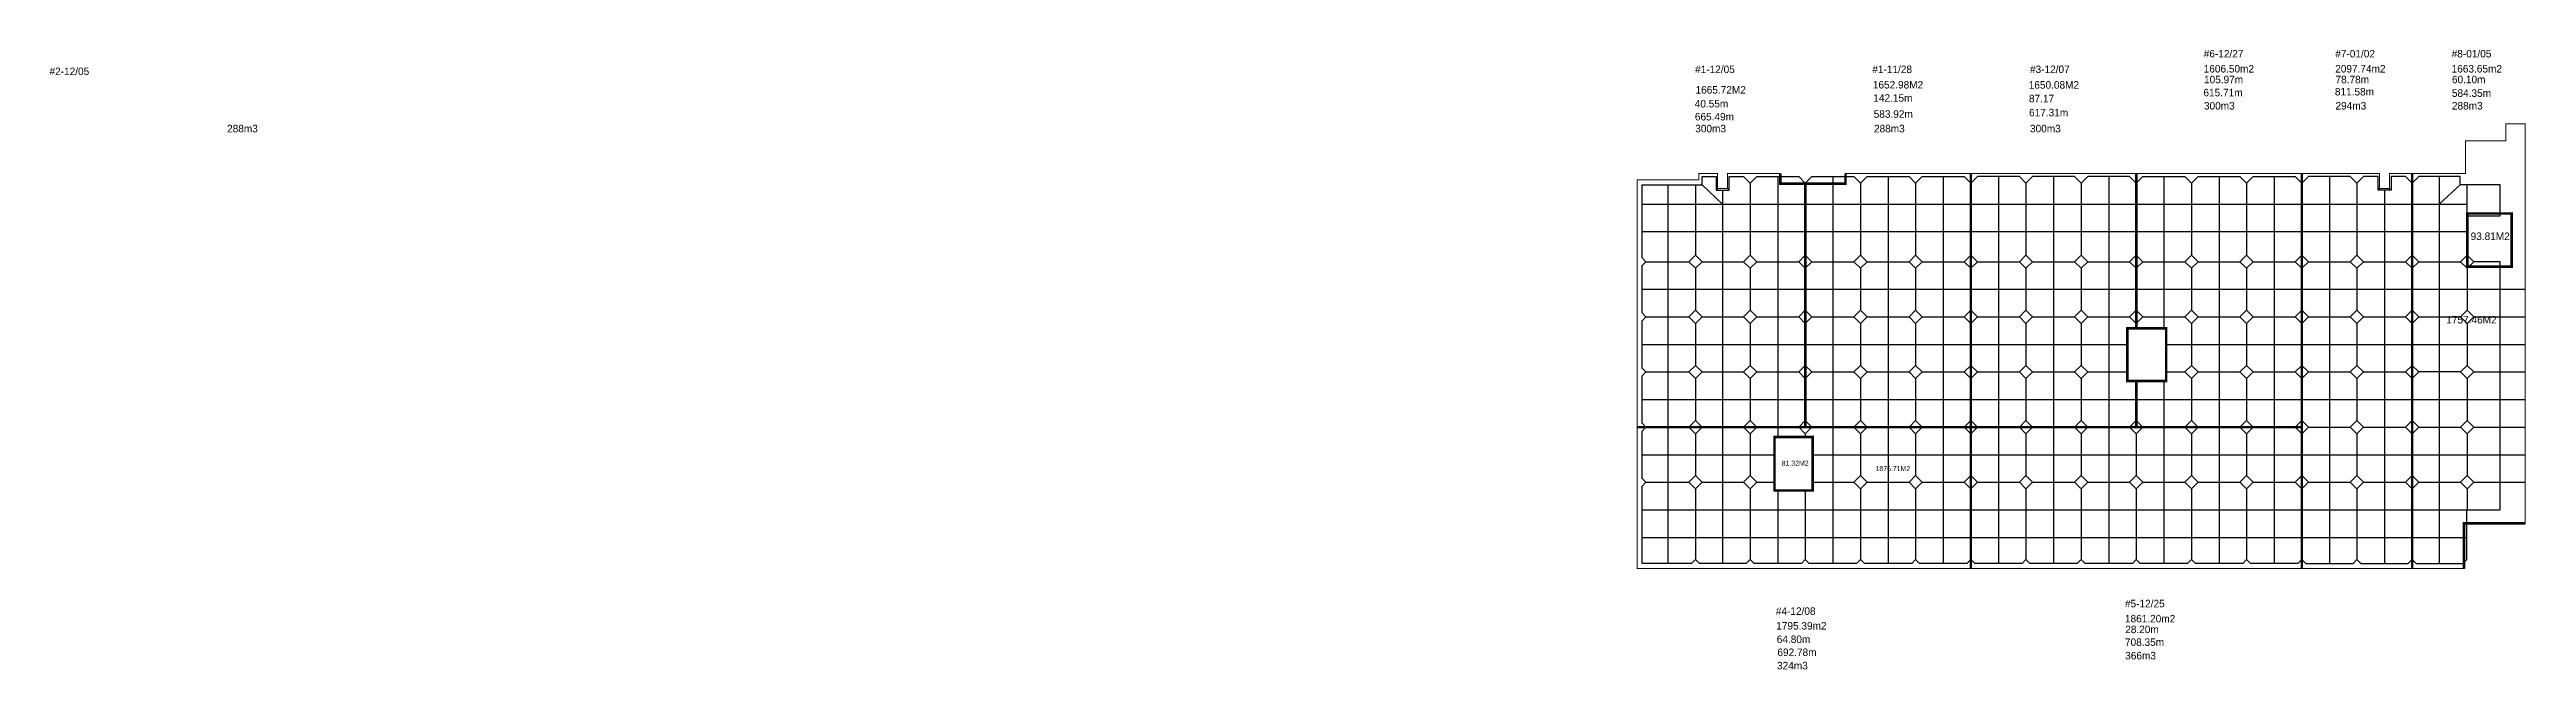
# Model space of a CAD drawing. Header units: millimetres. Extents: x -869187 to 1405794, y -1345622 to 197746.
# Drawn here: x -869187 to -375270, y -1116943 to -993293 of the extents above; entities that cross this region are included whole.
import ezdxf

# ---------------------------------------------------------------- set-up
doc = ezdxf.new("R2010")
doc.units = ezdxf.units.MM
doc.header["$LTSCALE"] = 1000
doc.header["$MEASUREMENT"] = 0
doc.layers.get('0').update_dxf_attribs({"linetype": 'CONTINUOUS'})
doc.styles.add('나눔바른고딕', font='')
doc.styles.get('나눔바른고딕').set_extended_font_data('나눔바른고딕')

msp = doc.modelspace()

# ---------------------------------------------------------------- texts
at = {"ltscale": 10000, "style": '나눔바른고딕'}
for s, p in [('#2-12/05', (-869195.6, -998395.9)), ('#1-12/05', (-541049.3, -997991.4)), ('#1-11/28', (-505719.5, -997991.4)), ('#1', (-505719.5, -997991.4)), ('#3-12/07', (-474269.5, -997991.4)), ('#6-12/27', (-439621.9, -994873.2)), ('#7-01/02', (-413397.4, -994873.2)), ('#8-01/05', (-390178, -994873.2)), ('#4-12/08', (-524947.2, -1106055.8)), ('#5-12/25', (-455328, -1104545.7))]:
    msp.add_text(s, height=1500, dxfattribs=at).set_placement(p)
at = {"color": 2, "ltscale": 10000, "style": '나눔바른고딕'}
for s, height, p in [('1606.50m2 ', 1500, (-439631.9, -997880.8)), ('2097.74m2 ', 1500, (-413407.4, -997880.8)), ('1663.65m2 ', 1500, (-390188, -997880.8)), ('1665.72M2 ', 1500, (-540961.2, -1002082.7)), ('1652.98M2 ', 1500, (-505600.8, -1001066.5)), ('1652.98M2 ', 1500, (-505600.8, -1001066.5)), ('1650.08M2 ', 1500, (-474519.8, -1001098.3)), ('93.81M2 ', 1500, (-386400.6, -1031286)), ('1757.46M2 ', 1500, (-391258.3, -1047935.3)), ('81.32M2 ', 1000, (-523783.2, -1076298.3)), ('1876.71M2 ', 1000, (-505071.8, -1077381.1)), ('1861.20m2 ', 1500, (-455338.1, -1107553.3)), ('1795.39m2 ', 1500, (-524871.3, -1108980.1))]:
    msp.add_text(s, height=height, dxfattribs=at).set_placement(p)
at = {"color": 1, "ltscale": 10000, "style": '나눔바른고딕'}
for s, p in [('142.15m', (-505518.5, -1003707.3)), ('142.15m', (-505518.5, -1003707.3)), ('87.17', (-474480.5, -1003828)), ('105.97m', (-439572.2, -1000025)), ('78.78m', (-413347.7, -1000025)), ('60.10m', (-390128.3, -1000025)), ('40.55m', (-541124.9, -1004848.2)), ('64.80m', (-524764.3, -1111673.6)), ('28.20m', (-455278.3, -1109697.5))]:
    msp.add_text(s, height=1500, dxfattribs=at).set_placement(p)
at = {"color": 114, "ltscale": 10000, "true_color": 0x139b48, "style": '나눔바른고딕'}
for s, p in [('615.71m', (-439684, -1002628.1)), ('811.58m', (-413472.6, -1002455)), ('584.35m', (-390134.1, -1002732.1)), ('665.49m', (-541092.5, -1007439)), ('583.92m', (-505437.5, -1006907.6)), ('583.92m', (-505437.5, -1006907.6)), ('617.31m', (-474458.8, -1006624.2)), ('708.35m', (-455328.7, -1112242.4)), ('692.78m', (-524639.9, -1114266.5))]:
    msp.add_text(s, height=1500, dxfattribs=at).set_placement(p)
at = {"color": 7, "ltscale": 10000, "style": '나눔바른고딕'}
for s, p in [('300m3', (-439577.8, -1005261.9)), ('294m3', (-413353.3, -1005261.9)), ('288m3', (-390133.9, -1005261.9)), ('288m3', (-833780, -1009808.8)), ('300m3', (-541018.6, -1009808.8)), ('288m3', (-505380, -1009808.8)), ('300m3', (-474262.7, -1009808.8)), ('324m3', (-524715.5, -1116921.3)), ('366m3', (-455284, -1114934.4))]:
    msp.add_text(s, height=1500, dxfattribs=at).set_placement(p)

# ---------------------------------------------------------------- linework, layer by layer
at = {"color": 2, "ltscale": 10000, "const_width": 200}
for points in [[(-375519.9, -1087806.6), (-375519.9, -1008109.5), (-379404.9, -1008109.5), (-379404.9, -1011524.5), (-387444.9, -1011524.5), (-387444.9, -1018034.5), (-398069.9, -1018034.5), (-398069.9, -1096809.5), (-387719.9, -1096809.5), (-387719.9, -1087809.5), (-375519.9, -1087806.6)], [(-524069.9, -1018034.5), (-534569.9, -1018034.5), (-534569.9, -1021034.5), (-536569.9, -1021034.5), (-536569.9, -1018034.5), (-540319.9, -1018034.5), (-540319.9, -1019259.5), (-552619.9, -1019259.5), (-552619.9, -1068609.5), (-519069.9, -1068609.5), (-519069.9, -1020034.5), (-524069.9, -1020034.5), (-524069.9, -1018034.5)], [(-511069.9, -1018034.5), (-511069.9, -1020034.5), (-519069.9, -1020034.5), (-519069.9, -1068609.5), (-486069.9, -1068609.5), (-486069.9, -1018034.5), (-511069.9, -1018034.5)], [(-453069.9, -1018034.5), (-453069.9, -1048909.5), (-454869.9, -1048909.5), (-454869.9, -1059409.5), (-453069.9, -1059409.5), (-453069.9, -1068609.5), (-486069.9, -1068609.5), (-486069.9, -1018034.5), (-453069.9, -1018034.5)], [(-420069.9, -1057609.5), (-420069.9, -1018034.5), (-453069.9, -1018034.5), (-453069.9, -1048909.5), (-447119.9, -1048909.5), (-447119.9, -1059409.5), (-453069.9, -1059409.5), (-453069.9, -1068609.5), (-420069.9, -1068609.5), (-420069.9, -1057609.5)], [(-420069.9, -1018034.5), (-404569.9, -1018034.5), (-404569.9, -1021034.5), (-402569.9, -1021034.5), (-402569.9, -1018034.5), (-398069.9, -1018034.5), (-398069.9, -1096809.5), (-420069.9, -1096809.5), (-420069.9, -1018034.5)], [(-387069.9, -1026009.5), (-387069.9, -1036609.5), (-378219.9, -1036609.5), (-378219.9, -1026009.5), (-387069.9, -1026009.5)], [(-552619.9, -1068609.5), (-552619.9, -1096809.5), (-486069.9, -1096809.5), (-486069.9, -1068609.5), (-552619.9, -1068609.5)], [(-525219.9, -1070559.5), (-517619.9, -1070559.5), (-517619.9, -1081259.5), (-525219.9, -1081259.5), (-525219.9, -1070559.5)], [(-486069.9, -1068609.5), (-486069.9, -1096809.5), (-420069.9, -1096809.5), (-420069.9, -1068609.5), (-486069.9, -1068609.5)]]:
    msp.add_lwpolyline(points, dxfattribs=at)
at = {"color": 114, "ltscale": 10000, "true_color": 0x139b48}
for points in [[(-550845.6, -1068609.5), (-551619.9, -1067835.2), (-551619.9, -1058383.7), (-550845.6, -1057609.5), (-551619.9, -1056835.2), (-551619.9, -1047383.7), (-550845.6, -1046609.5), (-551619.9, -1045835.2), (-551619.9, -1036383.7), (-550845.6, -1035609.5), (-551619.9, -1034835.2), (-551619.9, -1020309.5), (-539645.6, -1020309.5), (-539645.6, -1018609.5), (-536870.6, -1018609.5), (-536870.6, -1021334.5), (-534270.6, -1021334.5), (-534270.6, -1018609.5), (-531394.2, -1018609.5), (-530069.9, -1019933.7), (-528745.6, -1018609.5), (-520394.2, -1018609.5), (-519069.9, -1019933.7), (-519069.9, -1034285.2), (-520394.2, -1035609.5), (-519069.9, -1036933.7), (-519069.9, -1045285.2), (-520394.2, -1046609.5), (-519069.9, -1047933.7), (-519069.9, -1056285.2), (-520394.2, -1057609.5), (-519069.9, -1058933.7), (-519069.9, -1067285.2), (-520394.2, -1068609.5)], [(-546469.9, -1020309.5), (-546469.9, -1068609.5)], [(-540969.9, -1020309.5), (-540969.9, -1034285.2)], [(-539645.6, -1020309.5), (-535569.9, -1024109.5)], [(-536569.9, -1021034.5), (-536870.6, -1021334.5)], [(-535569.9, -1021334.5), (-535569.9, -1068609.5)], [(-534569.9, -1021034.5), (-534270.6, -1021334.5)], [(-530069.9, -1019933.7), (-530069.9, -1034285.2)], [(-524569.9, -1018609.5), (-524569.9, -1068609.5)], [(-519069.9, -1019933.7), (-517745.6, -1018609.5), (-509394.2, -1018609.5), (-508069.9, -1019933.7), (-506745.6, -1018609.5), (-498394.2, -1018609.5), (-497069.9, -1019933.7), (-495745.6, -1018609.5), (-487394.2, -1018609.5), (-486069.9, -1019933.7)], [(-513569.9, -1018609.5), (-513569.9, -1068609.5)], [(-508069.9, -1019933.7), (-508069.9, -1034285.2), (-509394.2, -1035609.5), (-508069.9, -1036933.7), (-506745.6, -1035609.5), (-508069.9, -1034285.2)], [(-502569.9, -1018609.5), (-502569.9, -1068609.5)], [(-497069.9, -1019933.7), (-497069.9, -1034285.2)], [(-491569.9, -1018609.5), (-491569.9, -1068609.5)], [(-453069.9, -1019933.7), (-454394.2, -1018609.5), (-462745.6, -1018609.5), (-464069.9, -1019933.7), (-465394.2, -1018609.5), (-473745.6, -1018609.5), (-475069.9, -1019933.7), (-476394.2, -1018609.5), (-484745.6, -1018609.5), (-486069.9, -1019933.7), (-486069.9, -1034285.2), (-484745.6, -1035609.5), (-486069.9, -1036933.7), (-486069.9, -1045285.2), (-484745.6, -1046609.5), (-486069.9, -1047933.7), (-486069.9, -1056285.2), (-484745.6, -1057609.5), (-486069.9, -1058933.7), (-486069.9, -1067285.2), (-484745.6, -1068609.5)], [(-480569.9, -1018609.5), (-480569.9, -1068609.5)], [(-475069.9, -1019933.7), (-475069.9, -1034285.2)], [(-469569.9, -1018609.5), (-469569.9, -1068609.5)], [(-464069.9, -1019933.7), (-464069.9, -1034285.2)], [(-458569.9, -1018609.5), (-458569.9, -1068609.5)], [(-453069.9, -1048909.5), (-453069.9, -1047933.7), (-451745.6, -1046609.5), (-453069.9, -1045285.2), (-453069.9, -1036933.7), (-451745.6, -1035609.5), (-453069.9, -1034285.2), (-453069.9, -1019933.7), (-451745.6, -1018609.5), (-443394.2, -1018609.5), (-442069.9, -1019933.7), (-440745.6, -1018609.5), (-432394.2, -1018609.5), (-431069.9, -1019933.7), (-429745.6, -1018609.5), (-421394.2, -1018609.5), (-420069.9, -1019933.7)], [(-447569.9, -1018609.5), (-447569.9, -1048909.5)], [(-442069.9, -1019933.7), (-442069.9, -1034285.2)], [(-436569.9, -1018609.5), (-436569.9, -1068609.5)], [(-431069.9, -1019933.7), (-431069.9, -1034285.2)], [(-425569.9, -1018609.5), (-425569.9, -1068609.5)], [(-398069.9, -1019933.7), (-399394.2, -1018609.5), (-402269.9, -1018609.5), (-402269.9, -1021334.5), (-404869.9, -1021334.5), (-404869.9, -1018609.5), (-407745.6, -1018609.5), (-409069.9, -1019933.7), (-410394.2, -1018609.5), (-418745.6, -1018609.5), (-420069.9, -1019933.7), (-420069.9, -1034285.2), (-418745.6, -1035609.5), (-420069.9, -1036933.7), (-420069.9, -1045285.2), (-418745.6, -1046609.5), (-420069.9, -1047933.7), (-420069.9, -1056285.2), (-418745.6, -1057609.5), (-420069.9, -1058933.7), (-420069.9, -1067285.2), (-418745.6, -1068609.5), (-420069.9, -1069933.7), (-420069.9, -1078285.2), (-418745.6, -1079609.5), (-420069.9, -1080933.7), (-420069.9, -1095035.2), (-419295.6, -1095809.5), (-409844.2, -1095809.5), (-409069.9, -1095035.2), (-408295.6, -1095809.5), (-398844.2, -1095809.5), (-398069.9, -1095035.2)], [(-414569.9, -1018609.5), (-414569.9, -1095809.5)], [(-409069.9, -1019933.7), (-409069.9, -1034285.2)], [(-404569.9, -1021034.5), (-404869.9, -1021334.5)], [(-403569.9, -1021334.5), (-403569.9, -1095809.5)], [(-402569.9, -1021034.5), (-402269.9, -1021334.5)], [(-380544.9, -1057609.5), (-380544.9, -1035609.5), (-385745.6, -1035609.5), (-387069.9, -1034285.2), (-387069.9, -1026459.5), (-380544.9, -1026459.5), (-380544.9, -1020309.5), (-388494.2, -1020309.5), (-388494.2, -1018609.5), (-396745.6, -1018609.5), (-398069.9, -1019933.7), (-398069.9, -1034285.2), (-396745.6, -1035609.5), (-398069.9, -1036933.7), (-398069.9, -1045285.2), (-396745.6, -1046609.5), (-398069.9, -1047933.7), (-398069.9, -1056285.2), (-396745.6, -1057609.5), (-398069.9, -1058933.7), (-398069.9, -1067285.2), (-396745.6, -1068609.5), (-398069.9, -1069933.7), (-398069.9, -1078285.2), (-396745.6, -1079609.5), (-398069.9, -1080933.7), (-398069.9, -1095035.2), (-397295.6, -1095809.5), (-387944.2, -1095809.5), (-387169.9, -1095035.2), (-387169.9, -1085109.5), (-380544.9, -1085109.5), (-380544.9, -1057609.5)], [(-392669.9, -1018609.5), (-392669.9, -1057609.5), (-392669.9, -1095809.5)], [(-388494.2, -1020309.5), (-392669.9, -1024109.5)], [(-387069.9, -1026459.5), (-387069.9, -1020309.5)], [(-551619.9, -1024109.5), (-519069.9, -1024109.5)], [(-519069.9, -1024109.5), (-486069.9, -1024109.5)], [(-486069.9, -1024109.5), (-453069.9, -1024109.5)], [(-453069.9, -1024109.5), (-420069.9, -1024109.5)], [(-420069.9, -1024109.5), (-398069.9, -1024109.5)], [(-398069.9, -1024109.5), (-387069.9, -1024109.5)], [(-551619.9, -1029609.5), (-519069.9, -1029609.5)], [(-519069.9, -1029609.5), (-486069.9, -1029609.5)], [(-486069.9, -1029609.5), (-453069.9, -1029609.5)], [(-453069.9, -1029609.5), (-420069.9, -1029609.5)], [(-420069.9, -1029609.5), (-398069.9, -1029609.5)], [(-398069.9, -1029609.5), (-387069.9, -1029609.5)], [(-550845.6, -1035609.5), (-542294.2, -1035609.5)], [(-540969.9, -1034285.2), (-542294.2, -1035609.5), (-540969.9, -1036933.7), (-539645.6, -1035609.5), (-540969.9, -1034285.2)], [(-540969.9, -1036933.7), (-540969.9, -1045285.2)], [(-539645.6, -1035609.5), (-531394.2, -1035609.5)], [(-530069.9, -1034285.2), (-531394.2, -1035609.5), (-530069.9, -1036933.7), (-528745.6, -1035609.5), (-530069.9, -1034285.2)], [(-530069.9, -1036933.7), (-530069.9, -1045285.2)], [(-528745.6, -1035609.5), (-520394.2, -1035609.5)], [(-519069.9, -1034285.2), (-517745.6, -1035609.5), (-519069.9, -1036933.7)], [(-517745.6, -1035609.5), (-509394.2, -1035609.5)], [(-508069.9, -1036933.7), (-508069.9, -1045285.2)], [(-506745.6, -1035609.5), (-498394.2, -1035609.5)], [(-497069.9, -1034285.2), (-498394.2, -1035609.5), (-497069.9, -1036933.7), (-495745.6, -1035609.5), (-497069.9, -1034285.2)], [(-497069.9, -1036933.7), (-497069.9, -1045285.2)], [(-495745.6, -1035609.5), (-487394.2, -1035609.5)], [(-486069.9, -1034285.2), (-487394.2, -1035609.5), (-486069.9, -1036933.7)], [(-484745.6, -1035609.5), (-476394.2, -1035609.5)], [(-475069.9, -1034285.2), (-476394.2, -1035609.5), (-475069.9, -1036933.7), (-473745.6, -1035609.5), (-475069.9, -1034285.2)], [(-475069.9, -1036933.7), (-475069.9, -1045285.2)], [(-473745.6, -1035609.5), (-465394.2, -1035609.5)], [(-464069.9, -1034285.2), (-465394.2, -1035609.5), (-464069.9, -1036933.7), (-462745.6, -1035609.5), (-464069.9, -1034285.2)], [(-464069.9, -1036933.7), (-464069.9, -1045285.2)], [(-462745.6, -1035609.5), (-454394.2, -1035609.5)], [(-453069.9, -1034285.2), (-454394.2, -1035609.5), (-453069.9, -1036933.7)], [(-451745.6, -1035609.5), (-443394.2, -1035609.5)], [(-442069.9, -1034285.2), (-443394.2, -1035609.5), (-442069.9, -1036933.7), (-440745.6, -1035609.5), (-442069.9, -1034285.2)], [(-442069.9, -1036933.7), (-442069.9, -1045285.2)], [(-440745.6, -1035609.5), (-432394.2, -1035609.5)], [(-431069.9, -1034285.2), (-432394.2, -1035609.5), (-431069.9, -1036933.7), (-429745.6, -1035609.5), (-431069.9, -1034285.2)], [(-431069.9, -1036933.7), (-431069.9, -1045285.2)], [(-429745.6, -1035609.5), (-421394.2, -1035609.5)], [(-420069.9, -1034285.2), (-421394.2, -1035609.5), (-420069.9, -1036933.7)], [(-418745.6, -1035609.5), (-410394.2, -1035609.5)], [(-409069.9, -1034285.2), (-410394.2, -1035609.5), (-409069.9, -1036933.7), (-407745.6, -1035609.5), (-409069.9, -1034285.2)], [(-409069.9, -1036933.7), (-409069.9, -1045285.2)], [(-407745.6, -1035609.5), (-399394.2, -1035609.5)], [(-398069.9, -1034285.2), (-399394.2, -1035609.5), (-398069.9, -1036933.7)], [(-396745.6, -1035609.5), (-388394.2, -1035609.5)], [(-387069.9, -1034285.2), (-388394.2, -1035609.5), (-387069.9, -1036933.7), (-385745.6, -1035609.5)], [(-387069.9, -1036933.7), (-387069.9, -1045285.2)], [(-551619.9, -1041109.5), (-519069.9, -1041109.5)], [(-519069.9, -1041109.5), (-486069.9, -1041109.5)], [(-486069.9, -1041109.5), (-453069.9, -1041109.5)], [(-453069.9, -1041109.5), (-420069.9, -1041109.5)], [(-420069.9, -1041109.5), (-398069.9, -1041109.5)], [(-398069.9, -1041109.5), (-375519.9, -1041109.5)], [(-550845.6, -1046609.5), (-542294.2, -1046609.5)], [(-540969.9, -1045285.2), (-542294.2, -1046609.5), (-540969.9, -1047933.7), (-539645.6, -1046609.5), (-540969.9, -1045285.2)], [(-539645.6, -1046609.5), (-531394.2, -1046609.5)], [(-530069.9, -1045285.2), (-531394.2, -1046609.5), (-530069.9, -1047933.7), (-528745.6, -1046609.5), (-530069.9, -1045285.2)], [(-528745.6, -1046609.5), (-520394.2, -1046609.5)], [(-519069.9, -1045285.2), (-517745.6, -1046609.5), (-519069.9, -1047933.7)], [(-517745.6, -1046609.5), (-509394.2, -1046609.5)], [(-508069.9, -1045285.2), (-509394.2, -1046609.5), (-508069.9, -1047933.7), (-506745.6, -1046609.5), (-508069.9, -1045285.2)], [(-506745.6, -1046609.5), (-498394.2, -1046609.5)], [(-497069.9, -1045285.2), (-498394.2, -1046609.5), (-497069.9, -1047933.7), (-495745.6, -1046609.5), (-497069.9, -1045285.2)], [(-495745.6, -1046609.5), (-487394.2, -1046609.5)], [(-486069.9, -1045285.2), (-487394.2, -1046609.5), (-486069.9, -1047933.7)], [(-484745.6, -1046609.5), (-476394.2, -1046609.5)], [(-475069.9, -1045285.2), (-476394.2, -1046609.5), (-475069.9, -1047933.7), (-473745.6, -1046609.5), (-475069.9, -1045285.2)], [(-473745.6, -1046609.5), (-465394.2, -1046609.5)], [(-464069.9, -1045285.2), (-465394.2, -1046609.5), (-464069.9, -1047933.7), (-462745.6, -1046609.5), (-464069.9, -1045285.2)], [(-462745.6, -1046609.5), (-454394.2, -1046609.5)], [(-453069.9, -1045285.2), (-454394.2, -1046609.5), (-453069.9, -1047933.7)], [(-451745.6, -1046609.5), (-443394.2, -1046609.5)], [(-442069.9, -1045285.2), (-443394.2, -1046609.5), (-442069.9, -1047933.7), (-440745.6, -1046609.5), (-442069.9, -1045285.2)], [(-440745.6, -1046609.5), (-432394.2, -1046609.5)], [(-431069.9, -1045285.2), (-432394.2, -1046609.5), (-431069.9, -1047933.7), (-429745.6, -1046609.5), (-431069.9, -1045285.2)], [(-429745.6, -1046609.5), (-421394.2, -1046609.5)], [(-420069.9, -1045285.2), (-421394.2, -1046609.5), (-420069.9, -1047933.7)], [(-418745.6, -1046609.5), (-410394.2, -1046609.5)], [(-409069.9, -1045285.2), (-410394.2, -1046609.5), (-409069.9, -1047933.7), (-407745.6, -1046609.5), (-409069.9, -1045285.2)], [(-407745.6, -1046609.5), (-399394.2, -1046609.5)], [(-398069.9, -1045285.2), (-399394.2, -1046609.5), (-398069.9, -1047933.7)], [(-396745.6, -1046609.5), (-388394.2, -1046609.5)], [(-387069.9, -1045285.2), (-388394.2, -1046609.5), (-387069.9, -1047933.7), (-385745.6, -1046609.5), (-387069.9, -1045285.2)], [(-385745.6, -1046609.5), (-375519.9, -1046609.5)], [(-540969.9, -1047933.7), (-540969.9, -1056285.2)], [(-530069.9, -1047933.7), (-530069.9, -1056285.2)], [(-508069.9, -1047933.7), (-508069.9, -1056285.2)], [(-497069.9, -1047933.7), (-497069.9, -1056285.2)], [(-475069.9, -1047933.7), (-475069.9, -1056285.2)], [(-464069.9, -1047933.7), (-464069.9, -1056285.2)], [(-442069.9, -1047933.7), (-442069.9, -1056285.2)], [(-431069.9, -1047933.7), (-431069.9, -1056285.2)], [(-409069.9, -1047933.7), (-409069.9, -1056285.2)], [(-387069.9, -1047933.7), (-387069.9, -1056285.2)], [(-551619.9, -1052109.5), (-519069.9, -1052109.5)], [(-540969.9, -1056285.2), (-542294.2, -1057609.5), (-540969.9, -1058933.7), (-539645.6, -1057609.5), (-540969.9, -1056285.2)], [(-530069.9, -1056285.2), (-531394.2, -1057609.5), (-530069.9, -1058933.7), (-528745.6, -1057609.5), (-530069.9, -1056285.2)], [(-519069.9, -1052109.5), (-486069.9, -1052109.5)], [(-519069.9, -1056285.2), (-517745.6, -1057609.5), (-519069.9, -1058933.7)], [(-508069.9, -1056285.2), (-509394.2, -1057609.5), (-508069.9, -1058933.7), (-506745.6, -1057609.5), (-508069.9, -1056285.2)], [(-497069.9, -1056285.2), (-498394.2, -1057609.5), (-497069.9, -1058933.7), (-495745.6, -1057609.5), (-497069.9, -1056285.2)], [(-486069.9, -1056285.2), (-487394.2, -1057609.5), (-486069.9, -1058933.7)], [(-486069.9, -1052109.5), (-454869.9, -1052109.5)], [(-475069.9, -1056285.2), (-476394.2, -1057609.5), (-475069.9, -1058933.7), (-473745.6, -1057609.5), (-475069.9, -1056285.2)], [(-464069.9, -1056285.2), (-465394.2, -1057609.5), (-464069.9, -1058933.7), (-462745.6, -1057609.5), (-464069.9, -1056285.2)], [(-447119.9, -1052109.5), (-420069.9, -1052109.5)], [(-442069.9, -1056285.2), (-443394.2, -1057609.5), (-442069.9, -1058933.7), (-440745.6, -1057609.5), (-442069.9, -1056285.2)], [(-431069.9, -1056285.2), (-432394.2, -1057609.5), (-431069.9, -1058933.7), (-429745.6, -1057609.5), (-431069.9, -1056285.2)], [(-420069.9, -1056285.2), (-421394.2, -1057609.5), (-420069.9, -1058933.7)], [(-420069.9, -1052109.5), (-398069.9, -1052109.5)], [(-409069.9, -1056285.2), (-410394.2, -1057609.5), (-409069.9, -1058933.7), (-407745.6, -1057609.5), (-409069.9, -1056285.2)], [(-398069.9, -1056285.2), (-399394.2, -1057609.5), (-398069.9, -1058933.7)], [(-398069.9, -1052109.5), (-375519.9, -1052109.5)], [(-387069.9, -1056285.2), (-388394.2, -1057609.5), (-387069.9, -1058933.7), (-385745.6, -1057609.5), (-387069.9, -1056285.2)], [(-550845.6, -1057609.5), (-542294.2, -1057609.5)], [(-540969.9, -1058933.7), (-540969.9, -1067285.2)], [(-539645.6, -1057609.5), (-531394.2, -1057609.5)], [(-530069.9, -1058933.7), (-530069.9, -1067285.2)], [(-528745.6, -1057609.5), (-520394.2, -1057609.5)], [(-517745.6, -1057609.5), (-509394.2, -1057609.5)], [(-508069.9, -1058933.7), (-508069.9, -1067285.2)], [(-506745.6, -1057609.5), (-498394.2, -1057609.5)], [(-497069.9, -1058933.7), (-497069.9, -1067285.2)], [(-495745.6, -1057609.5), (-487394.2, -1057609.5)], [(-484745.6, -1057609.5), (-476394.2, -1057609.5)], [(-475069.9, -1058933.7), (-475069.9, -1067285.2)], [(-473745.6, -1057609.5), (-465394.2, -1057609.5)], [(-464069.9, -1058933.7), (-464069.9, -1067285.2)], [(-462745.6, -1057609.5), (-454869.9, -1057609.5)], [(-420069.9, -1067285.2), (-421394.2, -1068609.5), (-429745.6, -1068609.5), (-431069.9, -1067285.2), (-432394.2, -1068609.5), (-440745.6, -1068609.5), (-442069.9, -1067285.2), (-443394.2, -1068609.5), (-451745.6, -1068609.5), (-453069.9, -1067285.2), (-453069.9, -1059409.5)], [(-447569.9, -1059409.5), (-447569.9, -1068609.5)], [(-447119.9, -1057609.5), (-443394.2, -1057609.5)], [(-442069.9, -1058933.7), (-442069.9, -1067285.2)], [(-440745.6, -1057609.5), (-432394.2, -1057609.5)], [(-431069.9, -1058933.7), (-431069.9, -1067285.2)], [(-429745.6, -1057609.5), (-421394.2, -1057609.5)], [(-418745.6, -1057609.5), (-410394.2, -1057609.5)], [(-409069.9, -1058933.7), (-409069.9, -1067285.2)], [(-407745.6, -1057609.5), (-399394.2, -1057609.5)], [(-388394.2, -1057609.5), (-396745.6, -1057609.5)], [(-387069.9, -1058933.7), (-387069.9, -1067285.2)], [(-385745.6, -1057609.5), (-375519.9, -1057609.5)], [(-551619.9, -1063109.5), (-519069.9, -1063109.5)], [(-519069.9, -1063109.5), (-486069.9, -1063109.5)], [(-519069.9, -1063114.5), (-519069.9, -1067285.2)], [(-486069.9, -1063109.5), (-453069.9, -1063109.5)], [(-453069.9, -1063109.5), (-420069.9, -1063109.5)], [(-420069.9, -1063109.5), (-398069.9, -1063109.5)], [(-398069.9, -1063109.5), (-375519.9, -1063109.5)], [(-486069.9, -1095035.2), (-486844.2, -1095809.5), (-496295.6, -1095809.5), (-497069.9, -1095035.2), (-497844.2, -1095809.5), (-507295.6, -1095809.5), (-508069.9, -1095035.2), (-508844.2, -1095809.5), (-518295.6, -1095809.5), (-519069.9, -1095035.2), (-519844.2, -1095809.5), (-529295.6, -1095809.5), (-530069.9, -1095035.2), (-530844.2, -1095809.5), (-540195.6, -1095809.5), (-540969.9, -1095035.2), (-541744.2, -1095809.5), (-551619.9, -1095809.5), (-551619.9, -1080383.7), (-550845.6, -1079609.5), (-551619.9, -1078835.2), (-551619.9, -1069383.7), (-550845.6, -1068609.5), (-542294.2, -1068609.5), (-540969.9, -1069933.7), (-539647.3, -1068611.1), (-531394.2, -1068609.5), (-530069.9, -1069933.7), (-528745.6, -1068609.5), (-520394.2, -1068608.6), (-519069.9, -1069938.8), (-517745.6, -1068609.5), (-509394.2, -1068609.5), (-508069.9, -1069933.7), (-506745.6, -1068609.5), (-498394.2, -1068609.5), (-497069.9, -1069933.7), (-495745.6, -1068609.5), (-487385.9, -1068609.5), (-486069.9, -1069925.4)], [(-550845.6, -1068609.5), (-542294.2, -1068609.5)], [(-546469.9, -1068609.5), (-546469.9, -1095809.5)], [(-542294.2, -1068609.5), (-540969.9, -1067285.2), (-539645.6, -1068609.5)], [(-540969.9, -1069933.7), (-540969.9, -1078285.2)], [(-539647.3, -1068611.1), (-531394.2, -1068611.1)], [(-535569.9, -1068609.5), (-535569.9, -1095809.5)], [(-531394.2, -1068609.5), (-530069.9, -1067285.2), (-528745.6, -1068609.5)], [(-530069.9, -1069933.7), (-530069.9, -1078285.2)], [(-528745.6, -1068609.5), (-520394.2, -1068608.6)], [(-524569.9, -1068609), (-524569.9, -1070559.5)], [(-519070.1, -1069938.6), (-519070.1, -1070559.5)], [(-519069.9, -1067285.2), (-517745.6, -1068609.5)], [(-517745.6, -1068609.5), (-509394.2, -1068609.5)], [(-513569.9, -1068609.5), (-513569.9, -1095809.5)], [(-509394.2, -1068609.5), (-508069.9, -1067285.2), (-506745.6, -1068609.5)], [(-508069.9, -1069933.7), (-508069.9, -1078285.2)], [(-506745.6, -1068609.5), (-498394.2, -1068609.5)], [(-502569.9, -1068609.5), (-502569.9, -1095809.5)], [(-498394.2, -1068609.5), (-497069.9, -1067285.2), (-495745.6, -1068609.5)], [(-497069.9, -1069933.7), (-497069.9, -1078285.2)], [(-495745.6, -1068609.5), (-487394.2, -1068609.5)], [(-491569.9, -1068609.5), (-491569.9, -1095809.5)], [(-486069.9, -1067285.2), (-487394.2, -1068609.5)], [(-420069.9, -1095035.2), (-420844.2, -1095809.5), (-430295.6, -1095809.5), (-431069.9, -1095035.2), (-431844.2, -1095809.5), (-441295.6, -1095809.5), (-442069.9, -1095035.2), (-442844.2, -1095809.5), (-452295.6, -1095809.5), (-453069.9, -1095035.2), (-453844.2, -1095809.5), (-463295.6, -1095809.5), (-464069.9, -1095035.2), (-464844.2, -1095809.5), (-474295.6, -1095809.5), (-475069.9, -1095035.2), (-475844.2, -1095809.5), (-485295.6, -1095809.5), (-486069.9, -1095035.2), (-486069.9, -1080933.7), (-484745.6, -1079609.5), (-486069.9, -1078285.2), (-486069.9, -1069933.7), (-484745.6, -1068609.5), (-476394.2, -1068609.5), (-475069.9, -1069933.7), (-473745.6, -1068609.5), (-465394.2, -1068609.5), (-464069.9, -1069933.7), (-462745.6, -1068609.5), (-454394.2, -1068609.5), (-453069.9, -1069933.7), (-451745.6, -1068609.5)], [(-480569.9, -1068609.5), (-480569.9, -1095809.5)], [(-476394.2, -1068609.5), (-475069.9, -1067285.2), (-473745.6, -1068609.5)], [(-475069.9, -1069933.7), (-475069.9, -1078285.2)], [(-469569.9, -1068609.5), (-469569.9, -1095809.5)], [(-465394.2, -1068609.5), (-464069.9, -1067285.2), (-462745.6, -1068609.5)], [(-464069.9, -1069933.7), (-464069.9, -1078285.2)], [(-458569.9, -1068609.5), (-458569.9, -1095809.5)], [(-453069.9, -1067285.2), (-454394.2, -1068609.5)], [(-453069.9, -1069933.7), (-453069.9, -1078285.2)], [(-447569.9, -1068609.5), (-447569.9, -1095809.5)], [(-440745.6, -1068609.5), (-442069.9, -1069933.7), (-443394.2, -1068609.5)], [(-442069.9, -1069933.7), (-442069.9, -1078285.2)], [(-436569.9, -1068609.5), (-436569.9, -1095809.5)], [(-429745.6, -1068609.5), (-431069.9, -1069933.7), (-432394.2, -1068609.5)], [(-431069.9, -1069933.7), (-431069.9, -1078285.2)], [(-425569.9, -1068609.5), (-425569.9, -1095809.5)], [(-420069.9, -1069933.7), (-421394.2, -1068609.5)], [(-418745.6, -1068609.5), (-410394.2, -1068609.5)], [(-409069.9, -1067285.2), (-410394.2, -1068609.5), (-409069.9, -1069933.7), (-407745.6, -1068609.5), (-409069.9, -1067285.2)], [(-409069.9, -1069933.7), (-409069.9, -1078285.2)], [(-407745.6, -1068609.5), (-399394.2, -1068609.5)], [(-398069.9, -1067285.2), (-399394.2, -1068609.5), (-398069.9, -1069933.7)], [(-396745.6, -1068609.5), (-388394.2, -1068609.5)], [(-387069.9, -1067285.2), (-388394.2, -1068609.5), (-387069.9, -1069933.7), (-385745.6, -1068609.5), (-387069.9, -1067285.2)], [(-387069.9, -1069933.7), (-387069.9, -1078285.2)], [(-385745.6, -1068609.5), (-375519.9, -1068609.5)], [(-551619.9, -1074109.5), (-525219.9, -1074109.5)], [(-517619.9, -1074109.5), (-486069.9, -1074109.5)], [(-486069.9, -1074109.5), (-420069.9, -1074109.5)], [(-420069.9, -1074109.5), (-398069.9, -1074109.5)], [(-398069.9, -1074109.5), (-375519.9, -1074109.5)], [(-550845.6, -1079609.5), (-542294.2, -1079609.5)], [(-540969.9, -1078285.2), (-542294.2, -1079609.5), (-540969.9, -1080933.7), (-539645.6, -1079609.5), (-540969.9, -1078285.2)], [(-540969.9, -1080933.7), (-540969.9, -1095035.2)], [(-539645.6, -1079609.5), (-531394.2, -1079609.5)], [(-530069.9, -1078285.2), (-531394.2, -1079609.5), (-530069.9, -1080933.7), (-528745.6, -1079609.5), (-530069.9, -1078285.2)], [(-530069.9, -1080933.7), (-530069.9, -1095035.2)], [(-528745.6, -1079609.5), (-525219.9, -1079608.6)], [(-524569.9, -1081259.5), (-524569.9, -1095809.5)], [(-519069.9, -1081259.5), (-519069.9, -1095035.2)], [(-517619.9, -1079608.6), (-509394.2, -1079608.6)], [(-508069.9, -1078285.2), (-509394.2, -1079609.5), (-508069.9, -1080933.7), (-506745.6, -1079609.5), (-508069.9, -1078285.2)], [(-508069.9, -1080933.7), (-508069.9, -1095035.2)], [(-506745.6, -1079609.5), (-498394.2, -1079609.5)], [(-497069.9, -1078285.2), (-498394.2, -1079609.5), (-497069.9, -1080933.7), (-495745.6, -1079609.5), (-497069.9, -1078285.2)], [(-497069.9, -1080933.7), (-497069.9, -1095035.2)], [(-495746.6, -1079608.6), (-487394.2, -1079608.6)], [(-486069.9, -1078285.2), (-487394.2, -1079609.5), (-486069.9, -1080933.7)], [(-484745.6, -1079609.5), (-476394.2, -1079609.5)], [(-475069.9, -1078285.2), (-476394.2, -1079609.5), (-475069.9, -1080933.7), (-473745.6, -1079609.5), (-475069.9, -1078285.2)], [(-475069.9, -1080933.7), (-475069.9, -1095035.2)], [(-473745.6, -1079609.5), (-465394.2, -1079609.5)], [(-464069.9, -1078285.2), (-465394.2, -1079609.5), (-464069.9, -1080933.7), (-462745.6, -1079609.5), (-464069.9, -1078285.2)], [(-464069.9, -1080933.7), (-464069.9, -1095035.2)], [(-462745.6, -1079609.5), (-454394.2, -1079609.5)], [(-453069.9, -1078285.2), (-454394.2, -1079609.5), (-453069.9, -1080933.7), (-451745.6, -1079609.5), (-453069.9, -1078285.2)], [(-453069.9, -1080933.7), (-453069.9, -1095035.2)], [(-451745.6, -1079609.5), (-443394.2, -1079609.5)], [(-442069.9, -1078285.2), (-443394.2, -1079609.5), (-442069.9, -1080933.7), (-440745.6, -1079609.5), (-442069.9, -1078285.2)], [(-442069.9, -1080933.7), (-442069.9, -1095035.2)], [(-440745.6, -1079609.5), (-432394.2, -1079609.5)], [(-431069.9, -1078285.2), (-432394.2, -1079609.5), (-431069.9, -1080933.7), (-429745.6, -1079609.5), (-431069.9, -1078285.2)], [(-431069.9, -1080933.7), (-431069.9, -1095035.2)], [(-429745.6, -1079609.5), (-421394.2, -1079609.5)], [(-420069.9, -1078285.2), (-421394.2, -1079609.5), (-420069.9, -1080933.7)], [(-418745.6, -1079609.5), (-410394.2, -1079609.5)], [(-409069.9, -1078285.2), (-410394.2, -1079609.5), (-409069.9, -1080933.7), (-407745.6, -1079609.5), (-409069.9, -1078285.2)], [(-409069.9, -1080933.7), (-409069.9, -1095035.2)], [(-407745.6, -1079609.5), (-399394.2, -1079609.5)], [(-398069.9, -1078285.2), (-399394.2, -1079609.5), (-398069.9, -1080933.7)], [(-396745.6, -1079609.5), (-388394.2, -1079609.5)], [(-387069.9, -1078285.2), (-388394.2, -1079609.5), (-387069.9, -1080933.7), (-385745.6, -1079609.5), (-387069.9, -1078285.2)], [(-387069.9, -1080933.7), (-387069.9, -1085109.5)], [(-385745.6, -1079609.5), (-375519.9, -1079609.5)], [(-551619.9, -1085109.5), (-486069.9, -1085109.5)], [(-486069.9, -1085109.5), (-420069.9, -1085109.5)], [(-420069.9, -1085109.5), (-398069.9, -1085109.5)], [(-398069.9, -1085109.5), (-387169.9, -1085109.5)], [(-551619.9, -1090609.5), (-486069.9, -1090609.5)], [(-486069.9, -1090609.5), (-420069.9, -1090609.5)], [(-420069.9, -1090609.5), (-398069.9, -1090609.5)], [(-398069.9, -1090609.5), (-387169.9, -1090609.5)]]:
    msp.add_lwpolyline(points, dxfattribs=at)
at = {"color": 1, "ltscale": 10000, "const_width": 500}
for points in [[(-519069.9, -1020034.5), (-524069.9, -1020034.5), (-524069.9, -1018034.5)], [(-511069.9, -1018034.5), (-511069.9, -1020034.5), (-519069.9, -1020034.5), (-519069.9, -1068609.5), (-486069.9, -1068609.5), (-486069.9, -1018034.5)], [(-453069.9, -1018034.5), (-453069.9, -1048909.5), (-454869.9, -1048909.5), (-454869.9, -1059409.5), (-453069.9, -1059409.5), (-453069.9, -1068609.5), (-486069.9, -1068609.5)], [(-453069.9, -1068609.5), (-420069.9, -1068609.5), (-420069.9, -1018034.5)], [(-398069.9, -1018109.5), (-398069.9, -1096809.5)], [(-453069.9, -1048909.5), (-447119.9, -1048909.5), (-447119.9, -1059409.5), (-453069.9, -1059409.5)], [(-519069.9, -1068609.5), (-552619.9, -1068609.5)], [(-486069.9, -1068609.5), (-486069.9, -1096809.5)], [(-420069.9, -1068609.5), (-420069.9, -1096759.5), (-420069.9, -1096809.5)], [(-375519.9, -1087806.6), (-387719.9, -1087809.5), (-387719.9, -1096809.5)]]:
    msp.add_lwpolyline(points, dxfattribs=at)
for points in [[(-387069.9, -1026009.5), (-387069.9, -1026459.5), (-387069.9, -1036609.5), (-378219.9, -1036609.5), (-378219.9, -1035609.5), (-378219.9, -1026009.5)], [(-525219.9, -1070559.5), (-525219.9, -1081259.5), (-523219.9, -1081259.5), (-517619.9, -1081259.5), (-517619.9, -1070559.5)]]:
    msp.add_lwpolyline(points, close=True, dxfattribs=at)

msp.set_redraw_order([(e.dxf.handle, doc.entitydb.next_handle()) for e in msp.query("TEXT MTEXT ATTDEF DIMENSION ARC_DIMENSION")])  # texts and dimensions are drawn at this point

doc.saveas('drawing.dxf')
